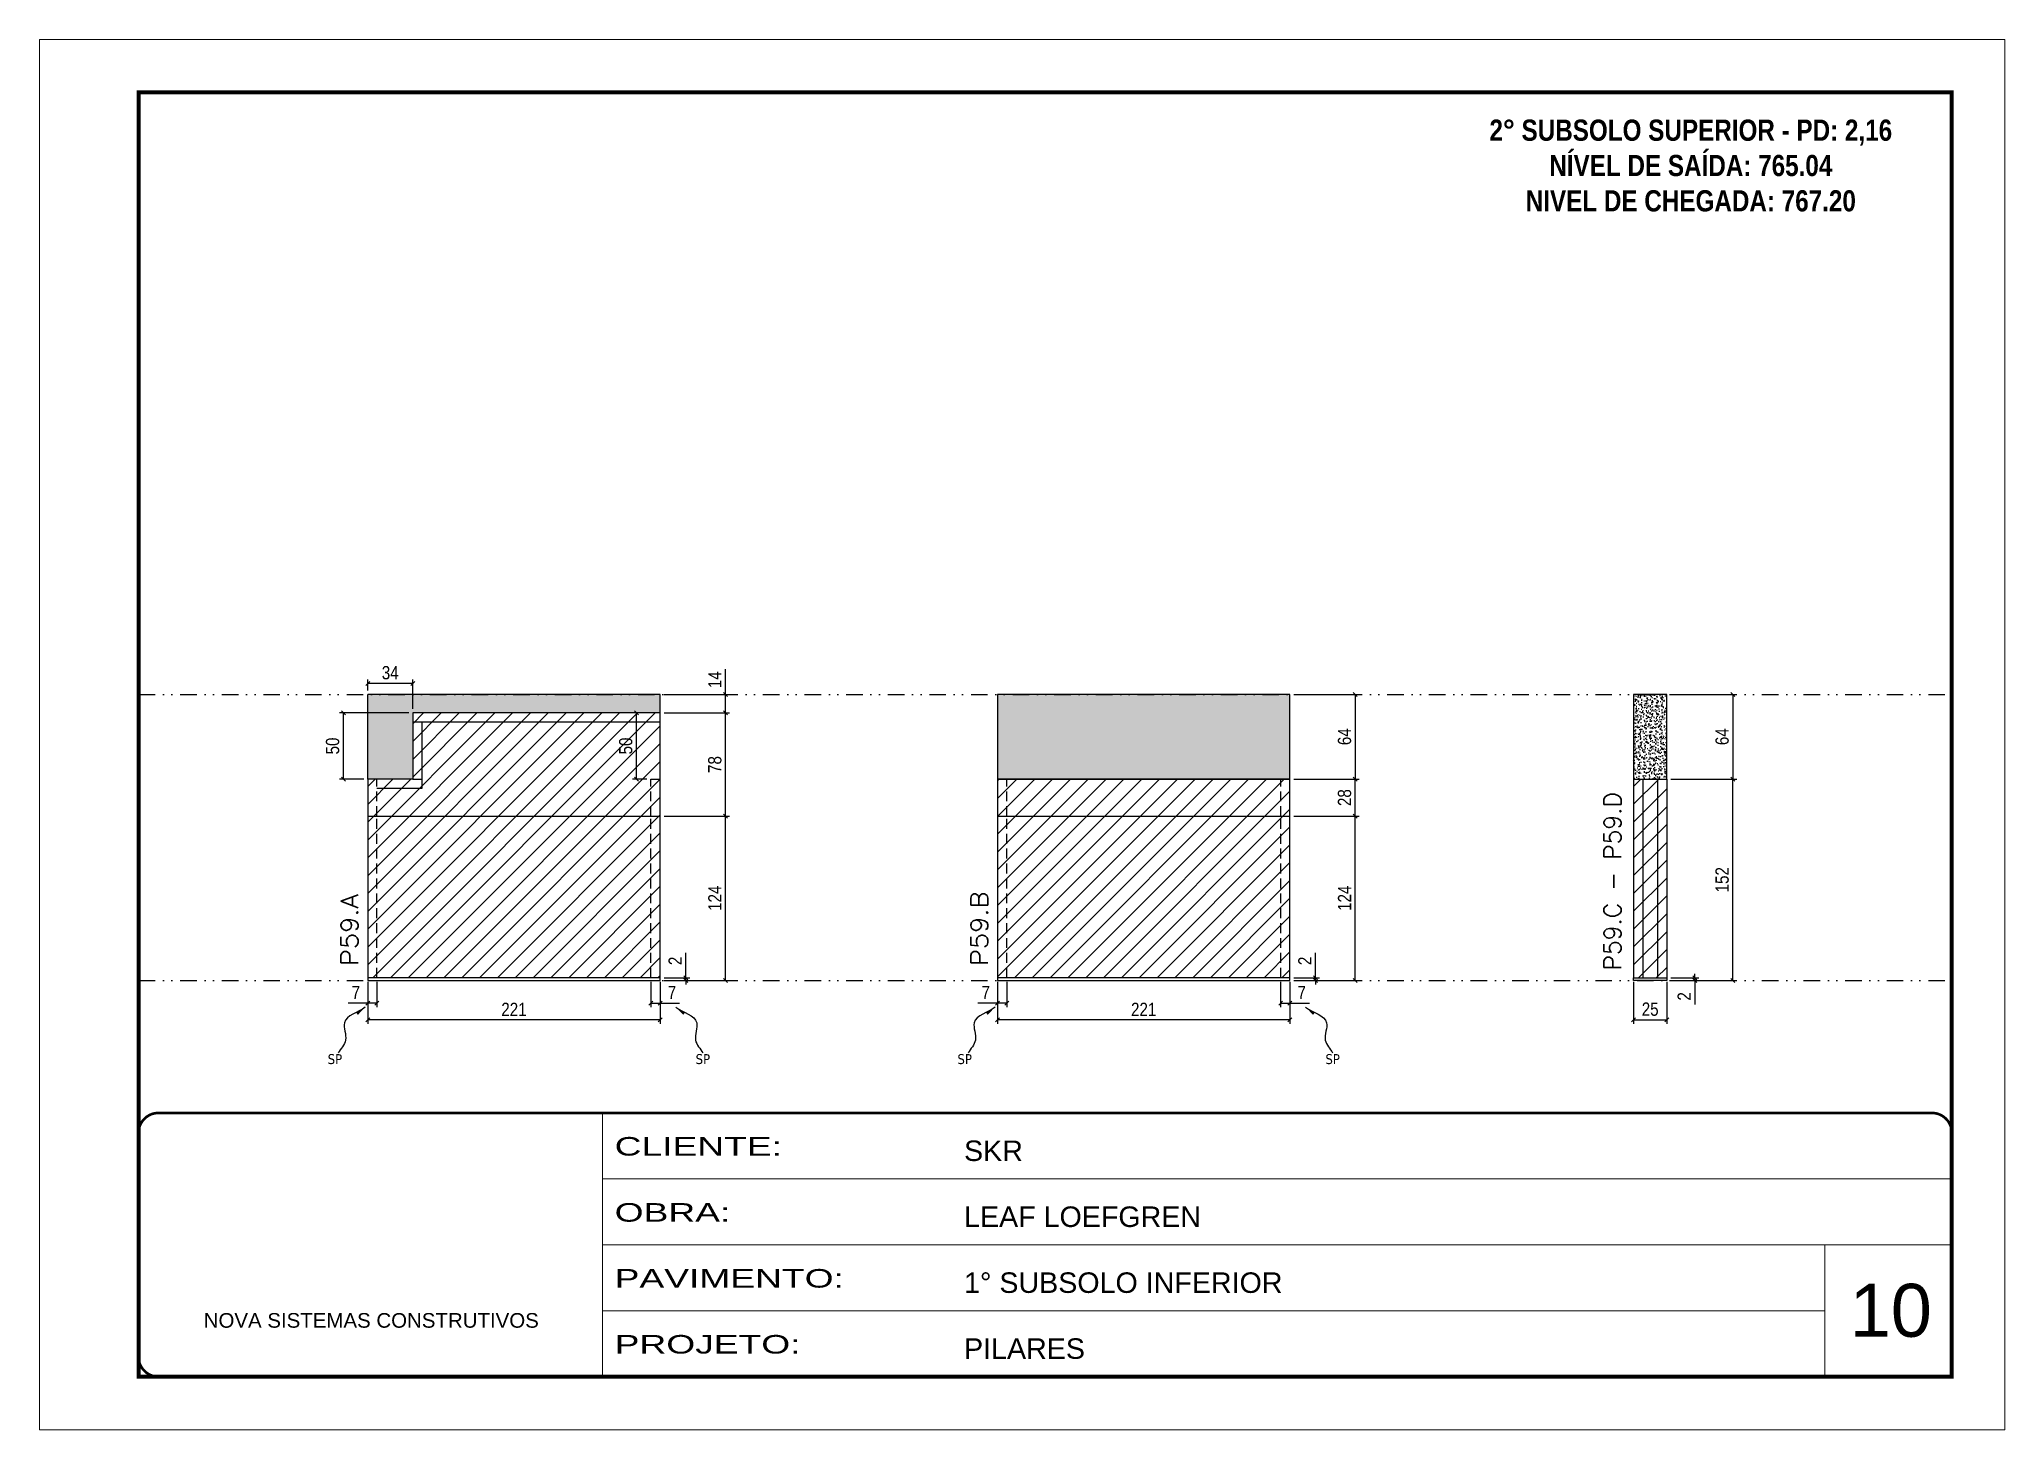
# Model space of a CAD drawing. Extents: x 14400 to 27878, y -21631 to 6985.
# Drawn here: x 16012 to 17497, y 3638 to 4688 of the extents above; entities that cross this region are included whole.
import ezdxf

# ---------------------------------------------------------------- set-up
doc = ezdxf.new("R2010")
doc.units = 0
for name, pattern in [('CONTINUO', [0]), ('DASHED', [0.75, 0.5, -0.25]), ('DIVIDE2', [0.625, 0.25, -0.125, 0, -0.125, 0, -0.125]), ('HIDDEN', [0.375, 0.25, -0.125])]:
    doc.linetypes.add(name, pattern=pattern)
for name, color, linetype, lineweight in [('CARIMBO', 255, 'Continuous', 9), ('Folhas', 255, 'Continuous', 9), ('Hachura', 251, 'Continuous', 9), ('SARRAFO DE PRESSAO', 251, 'DASHED', 9), ('Texto Seção', 7, 'Continuous', 15)]:
    doc.layers.add(name, color=color, linetype=linetype, lineweight=lineweight)
for name, color, linetype in [('COTA', 241, 'Continuous'), ('NOMENCLATURA', 7, 'Continuous'), ('Nível', 160, 'Continuous'), ('Painéis', 200, 'Continuous'), ('SARR_2.2x7', 40, 'Continuous'), ('Sarrafo de Pressão', 42, 'HIDDEN'), ('texto', 7, 'Continuous')]:
    doc.layers.add(name, color=color, linetype=linetype)
doc.styles.add('ARIAL', font='arial.ttf')
doc.styles.add('COTA TECNICA', font='techl___.ttf', dxfattribs={"height": 10})
doc.styles.add('COTA TECNICA-50', font='techl___.ttf', dxfattribs={"height": 10})
doc.styles.add('REGUA-120', font='ROMANS.shx', dxfattribs={"height": 15})
doc.styles.add('ROMANC', font='techb___.ttf', dxfattribs={"height": 2.5})
doc.styles.get("Standard").update_dxf_attribs({"font": 'arial.ttf'})
doc.styles.add('Tecnologia', font='')
doc.styles.get('Tecnologia').set_extended_font_data('Forgotten Futurist')
doc.dimstyles.new('COTA PAINEL-50', dxfattribs={"dimtxt": 10, "dimasz": 3, "dimexe": 3, "dimexo": 3, "dimgap": 3, "dimtad": 1, "dimdec": 1, "dimzin": 12, "dimdsep": 46, "dimtxsty": 'COTA TECNICA-50', "dimblk1": 'OBLIQUE', "dimblk2": 'OBLIQUE', "dimsah": 1, "dimcen": 0.9, "dimclrd": 4, "dimclre": 4, "dimclrt": 240, "dimadec": 1, "dimazin": 3, "dimtfac": 1, "dimtdec": 1, "dimtmove": 0, "dimatfit": 3, "dimfxl": 1, "dimtolj": 1, "dimtzin": 12, "dimarcsym": 0})
doc.dimstyles.new('PAINEL', dxfattribs={"dimtxt": 10, "dimasz": 3, "dimexe": 3, "dimexo": 3, "dimgap": 3, "dimtad": 1, "dimdec": 1, "dimzin": 12, "dimdsep": 46, "dimtxsty": 'COTA TECNICA', "dimblk1": 'OBLIQUE', "dimblk2": 'OBLIQUE', "dimsah": 1, "dimcen": 0.9, "dimclrd": 4, "dimclre": 4, "dimclrt": 240, "dimadec": 1, "dimazin": 3, "dimtfac": 1, "dimtdec": 1, "dimtmove": 0, "dimatfit": 3, "dimfxl": 1, "dimtolj": 1, "dimtzin": 12, "dimarcsym": 0})
doc.dimstyles.get("Standard").update_dxf_attribs({"dimtxt": 0.18, "dimasz": 0.18, "dimexe": 0.18, "dimexo": 0.0625, "dimgap": 0.09, "dimtad": 0, "dimtih": 1, "dimtoh": 1, "dimdec": 4, "dimzin": 0, "dimdsep": 46, "dimtxsty": 'Standard', "dimcen": 0.09, "dimadec": 0, "dimazin": 0, "dimtfac": 1, "dimtdec": 4, "dimtofl": 0, "dimtmove": 0, "dimatfit": 3, "dimfxl": 1, "dimtolj": 1, "dimtzin": 0, "dimarcsym": 0})

msp = doc.modelspace()

# ---------------------------------------------------------------- texts
at = {"layer": 'CARIMBO', "style": 'ARIAL'}
msp.add_text('10', height=40, dxfattribs=at).set_placement((17379.83, 3707.72))
at = {"layer": 'NOMENCLATURA', "color": 2, "insert": (17259.81, 4653.64), "char_height": 16, "attachment_point": 2, "style": 'ROMANC'}
msp.add_mtext_dynamic_manual_height_columns('\\P2° SUBSOLO SUPERIOR - PD: 2,16\\PNÍVEL DE SAÍDA: 765.04\\PNIVEL DE CHEGADA: 767.20', width=432.3511, gutter_width=1, heights=[0], dxfattribs=at)
at = {"layer": 'texto', "color": 0, "char_height": 7.5, "attachment_point": 5}
for insert in [(16235.32, 3917.37), (16513.34, 3917.37), (16711.17, 3917.37), (16989.2, 3917.37)]:
    msp.add_mtext('{\\fTahoma|b0|i0|c0|p34;\\C4;SP}', dxfattribs=dict(at, insert=insert))
at = {"layer": 'Texto Seção', "style": 'REGUA-120', "width": 1.1}
for s, p in [('P59.A', (16252.84, 3987.62)), ('P59.B', (16728.7, 3987.62))]:
    msp.add_text(s, height=13, rotation=90, dxfattribs=at).set_placement(p)
at = {"layer": 'Texto Seção', "insert": (17207.14, 3984.27), "char_height": 13, "width": 370.6998, "attachment_point": 7, "rotation": 90, "style": 'REGUA-120'}
msp.add_mtext('P59.C - P59.D', dxfattribs=at)

# ---------------------------------------------------------------- blocks, each defined once
blk = doc.blocks.new('9999999999')
at = {"color": 30, "linetype": 'CONTINUO'}
for p, q in [((98564.6, 34230.2), (98564.6, 34429.4)), ((98564.6, 34379.6), (99584, 34379.6)), ((98564.6, 34329.8), (99488, 34329.8)), ((99584, 34329.8), (99488, 34329.8)), ((99488, 34329.8), (99488, 34230.2)), ((98564.6, 34280), (99488, 34280))]:
    blk.add_line(p, q, dxfattribs=at)
at = {"color": 30, "linetype": 'CONTINUO', "const_width": 2}
blk.add_lwpolyline([(99584, 34230.2), (99584, 34414.4, 0.414214), (99569, 34429.4), (98229, 34429.4, 0.414214), (98214, 34414.4), (98214, 34245.2, 0.414214), (98229, 34230.2), (99584, 34230.2)], format="xyb", dxfattribs=at)
at = {"layer": 'Folhas'}
blk.add_lwpolyline([(98139, 34190.2), (99624, 34190.2), (99624, 35240.2), (98139, 35240.2)], close=True, dxfattribs=at)
at = {"layer": 'Folhas', "color": 30, "const_width": 3}
blk.add_lwpolyline([(98214, 34230.2), (99584, 34230.2), (99584, 35200.2), (98214, 35200.2)], close=True, dxfattribs=at)
at = {"color": 7, "linetype": 'Continuous', "ltscale": 5, "style": 'ARIAL'}
for s, height, p in [('SKR', 15.48, (98837.7, 34393.1)), ('LEAF LOEFGREN', 15.483, (98837.7, 34343.3)), ('1° SUBSOLO INFERIOR', 15.483, (98837.7, 34293.5)), ('NOVA SISTEMAS CONSTRUTIVOS', 11.059, (98263.2, 34267.2)), ('PILARES', 15.48, (98837.7, 34243.7))]:
    blk.add_text(s, height=height, dxfattribs=at).set_placement(p)
at = {"layer": 'Folhas', "color": 7, "style": 'Tecnologia', "width": 1.5}
for s, p in [('CLIENTE:', (98573.7, 34397.2)), ('OBRA:', (98573.7, 34347.3)), ('PAVIMENTO:', (98573.7, 34297.5)), ('PROJETO:', (98573.7, 34247.7))]:
    blk.add_text(s, height=14, dxfattribs=at).set_placement(p)
blk = doc.blocks.new('_Oblique')
at = {"color": 0, "linetype": 'ByBlock', "lineweight": -2}
blk.add_line((-0.5, -0.5), (0.5, 0.5), dxfattribs=at)
blk = doc.blocks.new('*D3287')
at = {"layer": 'COTA', "color": 4, "lineweight": -2, "transparency": 16777216}
for p, q in [((16260.1, 3975.9), (16260.1, 3944)), ((16481.1, 3975.9), (16481.1, 3944)), ((16481.1, 3947), (16260.1, 3947))]:
    blk.add_line(p, q, dxfattribs=at)
at = {"layer": 'Defpoints', "color": 0, "transparency": 16777216}
for p in [(16260.1, 3978.9), (16481.1, 3978.9), (16260.1, 3947)]:
    blk.add_point(p, dxfattribs=at)
at = {"layer": 'COTA', "color": 4, "lineweight": -2, "transparency": 16777216, "xscale": 3, "yscale": 3, "zscale": 3, "rotation": 180}
blk.add_blockref('_Oblique', (16260.1, 3947), dxfattribs=at)
at = {"layer": 'COTA', "color": 4, "lineweight": -2, "transparency": 16777216, "xscale": 3, "yscale": 3, "zscale": 3}
blk.add_blockref('_Oblique', (16481.1, 3947), dxfattribs=at)
at = {"layer": 'COTA', "color": 240, "transparency": 16777216, "insert": (16370.6, 3955), "char_height": 10, "attachment_point": 5, "style": 'COTA TECNICA'}
blk.add_mtext('\\A1;221', dxfattribs=at)
blk = doc.blocks.new('*D3288')
at = {"layer": 'COTA', "color": 4, "lineweight": -2, "transparency": 16777216}
for p, q in [((16474.1, 3975.9), (16474.1, 3956.6)), ((16481.1, 3973.9), (16481.1, 3956.6)), ((16474.1, 3959.6), (16481.1, 3959.6)), ((16481.1, 3959.6), (16495.8, 3959.6))]:
    blk.add_line(p, q, dxfattribs=at)
at = {"layer": 'Defpoints', "color": 0, "transparency": 16777216}
for p in [(16474.1, 3978.9), (16481.1, 3976.9), (16481.1, 3959.6)]:
    blk.add_point(p, dxfattribs=at)
at = {"layer": 'COTA', "color": 4, "lineweight": -2, "transparency": 16777216, "xscale": 3, "yscale": 3, "zscale": 3, "rotation": 180}
blk.add_blockref('_Oblique', (16474.1, 3959.6), dxfattribs=at)
at = {"layer": 'COTA', "color": 4, "lineweight": -2, "transparency": 16777216, "xscale": 3, "yscale": 3, "zscale": 3}
blk.add_blockref('_Oblique', (16481.1, 3959.6), dxfattribs=at)
at = {"layer": 'COTA', "color": 240, "transparency": 16777216, "insert": (16490, 3967.7), "char_height": 10, "attachment_point": 5, "style": 'COTA TECNICA-50'}
blk.add_mtext('\\A1;7', dxfattribs=at)
blk = doc.blocks.new('*D3289')
at = {"layer": 'COTA', "color": 4, "lineweight": -2, "transparency": 16777216}
for p, q in [((16260.1, 3973.9), (16260.1, 3956.6)), ((16267.1, 3975.9), (16267.1, 3956.6)), ((16260.1, 3959.6), (16245.4, 3959.6)), ((16267.1, 3959.6), (16260.1, 3959.6))]:
    blk.add_line(p, q, dxfattribs=at)
at = {"layer": 'Defpoints', "color": 0, "transparency": 16777216}
for p in [(16260.1, 3976.9), (16267.1, 3978.9), (16260.1, 3959.6)]:
    blk.add_point(p, dxfattribs=at)
at = {"layer": 'COTA', "color": 4, "lineweight": -2, "transparency": 16777216, "xscale": 3, "yscale": 3, "zscale": 3, "rotation": 180}
blk.add_blockref('_Oblique', (16260.1, 3959.6), dxfattribs=at)
at = {"layer": 'COTA', "color": 4, "lineweight": -2, "transparency": 16777216, "xscale": 3, "yscale": 3, "zscale": 3}
blk.add_blockref('_Oblique', (16267.1, 3959.6), dxfattribs=at)
at = {"layer": 'COTA', "color": 240, "transparency": 16777216, "insert": (16251.2, 3967.7), "char_height": 10, "attachment_point": 5, "style": 'COTA TECNICA-50'}
blk.add_mtext('\\A1;7', dxfattribs=at)
blk = doc.blocks.new('*D3290')
at = {"layer": 'COTA', "color": 4, "lineweight": -2, "transparency": 16777216}
for p, q in [((16500.4, 3978.9), (16500.4, 3997.7)), ((16484.1, 3978.9), (16503.4, 3978.9)), ((16484.1, 3976.9), (16503.4, 3976.9)), ((16500.4, 3976.9), (16500.4, 3978.9)), ((16500.4, 3976.9), (16500.4, 3973.9))]:
    blk.add_line(p, q, dxfattribs=at)
at = {"layer": 'Defpoints', "color": 0, "transparency": 16777216}
for p in [(16481.1, 3978.9), (16481.1, 3976.9), (16500.4, 3976.9)]:
    blk.add_point(p, dxfattribs=at)
at = {"layer": 'COTA', "color": 4, "lineweight": -2, "transparency": 16777216, "xscale": 3, "yscale": 3, "zscale": 3}
for p, rotation in [((16500.4, 3978.9), 270), ((16500.4, 3976.9), 90)]:
    blk.add_blockref('_Oblique', p, dxfattribs=dict(at, rotation=rotation))
at = {"layer": 'COTA', "color": 240, "transparency": 16777216, "insert": (16492.4, 3991.6), "char_height": 10, "attachment_point": 5, "rotation": 90, "style": 'COTA TECNICA-50'}
blk.add_mtext('\\A1;2', dxfattribs=at)
blk = doc.blocks.new('*D3291')
at = {"layer": 'COTA', "color": 4, "lineweight": -2, "transparency": 16777216}
for p, q in [((16484.1, 4178.9), (16533.5, 4178.9)), ((16530.5, 4100.9), (16530.5, 4178.9)), ((16484.1, 4100.9), (16533.5, 4100.9))]:
    blk.add_line(p, q, dxfattribs=at)
at = {"layer": 'Defpoints', "color": 0, "transparency": 16777216}
for p in [(16481.1, 4178.9), (16530.5, 4178.9), (16481.1, 4100.9)]:
    blk.add_point(p, dxfattribs=at)
at = {"layer": 'COTA', "color": 4, "lineweight": -2, "transparency": 16777216, "xscale": 3, "yscale": 3, "zscale": 3}
for p, rotation in [((16530.5, 4178.9), 90), ((16530.5, 4100.9), 270)]:
    blk.add_blockref('_Oblique', p, dxfattribs=dict(at, rotation=rotation))
at = {"layer": 'COTA', "color": 240, "transparency": 16777216, "insert": (16522.4, 4139.9), "char_height": 10, "attachment_point": 5, "rotation": 90, "style": 'COTA TECNICA-50'}
blk.add_mtext('\\A1;78', dxfattribs=at)
blk = doc.blocks.new('*D3300')
at = {"layer": 'COTA', "color": 4, "linetype": 'ByBlock', "lineweight": -2, "transparency": 16777216}
for p, q in [((16484.1, 4100.9), (16533.5, 4100.9)), ((16530.5, 3976.9), (16530.5, 4100.9)), ((16484.1, 3976.9), (16533.5, 3976.9))]:
    blk.add_line(p, q, dxfattribs=at)
at = {"layer": 'Defpoints', "color": 0, "linetype": 'ByBlock', "transparency": 16777216}
for p in [(16481.1, 4100.9), (16530.5, 4100.9), (16481.1, 3976.9)]:
    blk.add_point(p, dxfattribs=at)
at = {"layer": 'COTA', "color": 4, "linetype": 'ByBlock', "lineweight": -2, "transparency": 16777216, "xscale": 3, "yscale": 3, "zscale": 3}
for p, rotation in [((16530.5, 4100.9), 90), ((16530.5, 3976.9), 270)]:
    blk.add_blockref('_Oblique', p, dxfattribs=dict(at, rotation=rotation))
at = {"layer": 'COTA', "color": 240, "linetype": 'ByBlock', "transparency": 16777216, "insert": (16522.4, 4038.9), "char_height": 10, "attachment_point": 5, "rotation": 90, "style": 'COTA TECNICA'}
blk.add_mtext('\\A1;124', dxfattribs=at)
blk = doc.blocks.new('*D3301')
at = {"layer": 'COTA', "color": 4, "linetype": 'ByBlock', "lineweight": -2, "transparency": 16777216}
for p, q in [((16484.1, 4100.9), (16533.5, 4100.9)), ((16530.5, 3976.9), (16530.5, 4100.9)), ((16484.1, 3976.9), (16533.5, 3976.9))]:
    blk.add_line(p, q, dxfattribs=at)
at = {"layer": 'Defpoints', "color": 0, "linetype": 'ByBlock', "transparency": 16777216}
for p in [(16481.1, 4100.9), (16530.5, 4100.9), (16481.1, 3976.9)]:
    blk.add_point(p, dxfattribs=at)
at = {"layer": 'COTA', "color": 4, "linetype": 'ByBlock', "lineweight": -2, "transparency": 16777216, "xscale": 3, "yscale": 3, "zscale": 3}
for p, rotation in [((16530.5, 4100.9), 90), ((16530.5, 3976.9), 270)]:
    blk.add_blockref('_Oblique', p, dxfattribs=dict(at, rotation=rotation))
at = {"layer": 'COTA', "color": 240, "linetype": 'ByBlock', "transparency": 16777216, "insert": (16522.4, 4038.9), "char_height": 10, "attachment_point": 5, "rotation": 90, "style": 'COTA TECNICA'}
blk.add_mtext('\\A1;124', dxfattribs=at)
blk = doc.blocks.new('*D3292')
at = {"layer": 'COTA', "color": 4, "lineweight": -2, "transparency": 16777216}
for p, q in [((17216.6, 3975.9), (17216.6, 3944)), ((17241.6, 3975.9), (17241.6, 3944)), ((17216.6, 3947), (17241.6, 3947))]:
    blk.add_line(p, q, dxfattribs=at)
at = {"layer": 'Defpoints', "color": 0, "transparency": 16777216}
for p in [(17216.6, 3978.9), (17241.6, 3978.9), (17241.6, 3947)]:
    blk.add_point(p, dxfattribs=at)
at = {"layer": 'COTA', "color": 4, "lineweight": -2, "transparency": 16777216, "xscale": 3, "yscale": 3, "zscale": 3, "rotation": 180}
blk.add_blockref('_Oblique', (17216.6, 3947), dxfattribs=at)
at = {"layer": 'COTA', "color": 4, "lineweight": -2, "transparency": 16777216, "xscale": 3, "yscale": 3, "zscale": 3}
blk.add_blockref('_Oblique', (17241.6, 3947), dxfattribs=at)
at = {"layer": 'COTA', "color": 240, "transparency": 16777216, "insert": (17229.1, 3955.1), "char_height": 10, "attachment_point": 5, "style": 'COTA TECNICA'}
blk.add_mtext('\\A1;25', dxfattribs=at)
blk = doc.blocks.new('*D3293')
at = {"layer": 'COTA', "color": 4, "lineweight": -2, "transparency": 16777216}
for p, q in [((17262.8, 3978.9), (17262.8, 3981.9)), ((17244.6, 3978.9), (17265.8, 3978.9)), ((17244.6, 3976.9), (17265.8, 3976.9)), ((17262.8, 3978.9), (17262.8, 3976.9)), ((17262.8, 3976.9), (17262.8, 3958.7))]:
    blk.add_line(p, q, dxfattribs=at)
at = {"layer": 'Defpoints', "color": 0, "transparency": 16777216}
for p in [(17241.6, 3978.9), (17241.6, 3976.9), (17262.8, 3978.9)]:
    blk.add_point(p, dxfattribs=at)
at = {"layer": 'COTA', "color": 4, "lineweight": -2, "transparency": 16777216, "xscale": 3, "yscale": 3, "zscale": 3}
for p, rotation in [((17262.8, 3978.9), 270), ((17262.8, 3976.9), 90)]:
    blk.add_blockref('_Oblique', p, dxfattribs=dict(at, rotation=rotation))
at = {"layer": 'COTA', "color": 240, "transparency": 16777216, "insert": (17254.8, 3964.8), "char_height": 10, "attachment_point": 5, "rotation": 90, "style": 'COTA TECNICA-50'}
blk.add_mtext('\\A1;2', dxfattribs=at)
blk = doc.blocks.new('*D3294')
at = {"layer": 'COTA', "color": 4, "lineweight": -2, "transparency": 16777216}
for p, q in [((17244.6, 4128.9), (17294.6, 4128.9)), ((17291.6, 3976.9), (17291.6, 4128.9)), ((17244.6, 3976.9), (17294.6, 3976.9))]:
    blk.add_line(p, q, dxfattribs=at)
at = {"layer": 'Defpoints', "color": 0, "transparency": 16777216}
for p in [(17241.6, 4128.9), (17291.6, 4128.9), (17241.6, 3976.9)]:
    blk.add_point(p, dxfattribs=at)
at = {"layer": 'COTA', "color": 4, "lineweight": -2, "transparency": 16777216, "xscale": 3, "yscale": 3, "zscale": 3}
for p, rotation in [((17291.6, 4128.9), 90), ((17291.6, 3976.9), 270)]:
    blk.add_blockref('_Oblique', p, dxfattribs=dict(at, rotation=rotation))
at = {"layer": 'COTA', "color": 240, "transparency": 16777216, "insert": (17283.5, 4052.9), "char_height": 10, "attachment_point": 5, "rotation": 90, "style": 'COTA TECNICA-50'}
blk.add_mtext('\\A1;152', dxfattribs=at)
blk = doc.blocks.new('*D3295')
at = {"layer": 'COTA', "color": 4, "lineweight": -2, "transparency": 16777216}
for p, q in [((16735.9, 3975.9), (16735.9, 3944)), ((16956.9, 3975.9), (16956.9, 3944)), ((16956.9, 3947), (16735.9, 3947))]:
    blk.add_line(p, q, dxfattribs=at)
at = {"layer": 'Defpoints', "color": 0, "transparency": 16777216}
for p in [(16735.9, 3978.9), (16956.9, 3978.9), (16735.9, 3947)]:
    blk.add_point(p, dxfattribs=at)
at = {"layer": 'COTA', "color": 4, "lineweight": -2, "transparency": 16777216, "xscale": 3, "yscale": 3, "zscale": 3, "rotation": 180}
blk.add_blockref('_Oblique', (16735.9, 3947), dxfattribs=at)
at = {"layer": 'COTA', "color": 4, "lineweight": -2, "transparency": 16777216, "xscale": 3, "yscale": 3, "zscale": 3}
blk.add_blockref('_Oblique', (16956.9, 3947), dxfattribs=at)
at = {"layer": 'COTA', "color": 240, "transparency": 16777216, "insert": (16846.4, 3955), "char_height": 10, "attachment_point": 5, "style": 'COTA TECNICA'}
blk.add_mtext('\\A1;221', dxfattribs=at)
blk = doc.blocks.new('*D3296')
at = {"layer": 'COTA', "color": 4, "lineweight": -2, "transparency": 16777216}
for p, q in [((16949.9, 3975.9), (16949.9, 3956.6)), ((16956.9, 3973.9), (16956.9, 3956.6)), ((16949.9, 3959.6), (16956.9, 3959.6)), ((16956.9, 3959.6), (16971.7, 3959.6))]:
    blk.add_line(p, q, dxfattribs=at)
at = {"layer": 'Defpoints', "color": 0, "transparency": 16777216}
for p in [(16949.9, 3978.9), (16956.9, 3976.9), (16956.9, 3959.6)]:
    blk.add_point(p, dxfattribs=at)
at = {"layer": 'COTA', "color": 4, "lineweight": -2, "transparency": 16777216, "xscale": 3, "yscale": 3, "zscale": 3, "rotation": 180}
blk.add_blockref('_Oblique', (16949.9, 3959.6), dxfattribs=at)
at = {"layer": 'COTA', "color": 4, "lineweight": -2, "transparency": 16777216, "xscale": 3, "yscale": 3, "zscale": 3}
blk.add_blockref('_Oblique', (16956.9, 3959.6), dxfattribs=at)
at = {"layer": 'COTA', "color": 240, "transparency": 16777216, "insert": (16965.8, 3967.7), "char_height": 10, "attachment_point": 5, "style": 'COTA TECNICA-50'}
blk.add_mtext('\\A1;7', dxfattribs=at)
blk = doc.blocks.new('*D3297')
at = {"layer": 'COTA', "color": 4, "lineweight": -2, "transparency": 16777216}
for p, q in [((16735.9, 3973.9), (16735.9, 3956.6)), ((16742.9, 3975.9), (16742.9, 3956.6)), ((16735.9, 3959.6), (16721.2, 3959.6)), ((16742.9, 3959.6), (16735.9, 3959.6))]:
    blk.add_line(p, q, dxfattribs=at)
at = {"layer": 'Defpoints', "color": 0, "transparency": 16777216}
for p in [(16735.9, 3976.9), (16742.9, 3978.9), (16735.9, 3959.6)]:
    blk.add_point(p, dxfattribs=at)
at = {"layer": 'COTA', "color": 4, "lineweight": -2, "transparency": 16777216, "xscale": 3, "yscale": 3, "zscale": 3, "rotation": 180}
blk.add_blockref('_Oblique', (16735.9, 3959.6), dxfattribs=at)
at = {"layer": 'COTA', "color": 4, "lineweight": -2, "transparency": 16777216, "xscale": 3, "yscale": 3, "zscale": 3}
blk.add_blockref('_Oblique', (16742.9, 3959.6), dxfattribs=at)
at = {"layer": 'COTA', "color": 240, "transparency": 16777216, "insert": (16727.1, 3967.7), "char_height": 10, "attachment_point": 5, "style": 'COTA TECNICA-50'}
blk.add_mtext('\\A1;7', dxfattribs=at)
blk = doc.blocks.new('*D3298')
at = {"layer": 'COTA', "color": 4, "lineweight": -2, "transparency": 16777216}
for p, q in [((16976.2, 3978.9), (16976.2, 3997.7)), ((16959.9, 3978.9), (16979.2, 3978.9)), ((16959.9, 3976.9), (16979.2, 3976.9)), ((16976.2, 3976.9), (16976.2, 3978.9)), ((16976.2, 3976.9), (16976.2, 3973.9))]:
    blk.add_line(p, q, dxfattribs=at)
at = {"layer": 'Defpoints', "color": 0, "transparency": 16777216}
for p in [(16956.9, 3978.9), (16956.9, 3976.9), (16976.2, 3976.9)]:
    blk.add_point(p, dxfattribs=at)
at = {"layer": 'COTA', "color": 4, "lineweight": -2, "transparency": 16777216, "xscale": 3, "yscale": 3, "zscale": 3}
for p, rotation in [((16976.2, 3978.9), 270), ((16976.2, 3976.9), 90)]:
    blk.add_blockref('_Oblique', p, dxfattribs=dict(at, rotation=rotation))
at = {"layer": 'COTA', "color": 240, "transparency": 16777216, "insert": (16968.2, 3991.6), "char_height": 10, "attachment_point": 5, "rotation": 90, "style": 'COTA TECNICA-50'}
blk.add_mtext('\\A1;2', dxfattribs=at)
blk = doc.blocks.new('*D3299')
at = {"layer": 'COTA', "color": 4, "lineweight": -2, "transparency": 16777216}
for p, q in [((16959.9, 4128.9), (17009.3, 4128.9)), ((17006.3, 4100.9), (17006.3, 4128.9)), ((16959.9, 4100.9), (17009.3, 4100.9))]:
    blk.add_line(p, q, dxfattribs=at)
at = {"layer": 'Defpoints', "color": 0, "transparency": 16777216}
for p in [(16956.9, 4128.9), (17006.3, 4128.9), (16956.9, 4100.9)]:
    blk.add_point(p, dxfattribs=at)
at = {"layer": 'COTA', "color": 4, "lineweight": -2, "transparency": 16777216, "xscale": 3, "yscale": 3, "zscale": 3}
for p, rotation in [((17006.3, 4128.9), 90), ((17006.3, 4100.9), 270)]:
    blk.add_blockref('_Oblique', p, dxfattribs=dict(at, rotation=rotation))
at = {"layer": 'COTA', "color": 240, "transparency": 16777216, "insert": (16998.2, 4114.9), "char_height": 10, "attachment_point": 5, "rotation": 90, "style": 'COTA TECNICA-50'}
blk.add_mtext('\\A1;28', dxfattribs=at)
blk = doc.blocks.new('*D3302')
at = {"layer": 'COTA', "color": 4, "linetype": 'ByBlock', "lineweight": -2, "transparency": 16777216}
for p, q in [((16959.9, 4100.9), (17009.3, 4100.9)), ((17006.3, 3976.9), (17006.3, 4100.9)), ((16959.9, 3976.9), (17009.3, 3976.9))]:
    blk.add_line(p, q, dxfattribs=at)
at = {"layer": 'Defpoints', "color": 0, "linetype": 'ByBlock', "transparency": 16777216}
for p in [(16956.9, 4100.9), (17006.3, 4100.9), (16956.9, 3976.9)]:
    blk.add_point(p, dxfattribs=at)
at = {"layer": 'COTA', "color": 4, "linetype": 'ByBlock', "lineweight": -2, "transparency": 16777216, "xscale": 3, "yscale": 3, "zscale": 3}
for p, rotation in [((17006.3, 4100.9), 90), ((17006.3, 3976.9), 270)]:
    blk.add_blockref('_Oblique', p, dxfattribs=dict(at, rotation=rotation))
at = {"layer": 'COTA', "color": 240, "linetype": 'ByBlock', "transparency": 16777216, "insert": (16998.2, 4038.9), "char_height": 10, "attachment_point": 5, "rotation": 90, "style": 'COTA TECNICA'}
blk.add_mtext('\\A1;124', dxfattribs=at)
blk = doc.blocks.new('*D3303')
at = {"layer": 'COTA', "color": 4, "linetype": 'ByBlock', "lineweight": -2, "transparency": 16777216}
for p, q in [((16959.9, 4100.9), (17009.3, 4100.9)), ((17006.3, 3976.9), (17006.3, 4100.9)), ((16959.9, 3976.9), (17009.3, 3976.9))]:
    blk.add_line(p, q, dxfattribs=at)
at = {"layer": 'Defpoints', "color": 0, "linetype": 'ByBlock', "transparency": 16777216}
for p in [(16956.9, 4100.9), (17006.3, 4100.9), (16956.9, 3976.9)]:
    blk.add_point(p, dxfattribs=at)
at = {"layer": 'COTA', "color": 4, "linetype": 'ByBlock', "lineweight": -2, "transparency": 16777216, "xscale": 3, "yscale": 3, "zscale": 3}
for p, rotation in [((17006.3, 4100.9), 90), ((17006.3, 3976.9), 270)]:
    blk.add_blockref('_Oblique', p, dxfattribs=dict(at, rotation=rotation))
at = {"layer": 'COTA', "color": 240, "linetype": 'ByBlock', "transparency": 16777216, "insert": (16998.2, 4038.9), "char_height": 10, "attachment_point": 5, "rotation": 90, "style": 'COTA TECNICA'}
blk.add_mtext('\\A1;124', dxfattribs=at)
blk = doc.blocks.new('*D3304')
at = {"layer": 'COTA', "color": 4, "lineweight": -2, "transparency": 16777216}
for p, q in [((16959.9, 4192.9), (17009.3, 4192.9)), ((17006.3, 4192.9), (17006.3, 4128.9)), ((16959.9, 4128.9), (17009.3, 4128.9))]:
    blk.add_line(p, q, dxfattribs=at)
at = {"layer": 'Defpoints', "color": 0, "transparency": 16777216}
for p in [(16956.9, 4192.9), (16956.9, 4128.9), (17006.3, 4128.9)]:
    blk.add_point(p, dxfattribs=at)
at = {"layer": 'COTA', "color": 4, "lineweight": -2, "transparency": 16777216, "xscale": 3, "yscale": 3, "zscale": 3}
for p, rotation in [((17006.3, 4192.9), 90), ((17006.3, 4128.9), 270)]:
    blk.add_blockref('_Oblique', p, dxfattribs=dict(at, rotation=rotation))
at = {"layer": 'COTA', "color": 240, "transparency": 16777216, "insert": (16998.2, 4160.9), "char_height": 10, "attachment_point": 5, "rotation": 90, "style": 'COTA TECNICA'}
blk.add_mtext('\\A1;64', dxfattribs=at)
blk = doc.blocks.new('*D3305')
at = {"layer": 'COTA', "color": 4, "lineweight": -2, "transparency": 16777216}
for p, q in [((17244.6, 4192.9), (17294.6, 4192.9)), ((17291.6, 4192.9), (17291.6, 4128.9)), ((17244.6, 4128.9), (17294.6, 4128.9))]:
    blk.add_line(p, q, dxfattribs=at)
at = {"layer": 'Defpoints', "color": 0, "transparency": 16777216}
for p in [(17241.6, 4192.9), (17241.6, 4128.9), (17291.6, 4128.9)]:
    blk.add_point(p, dxfattribs=at)
at = {"layer": 'COTA', "color": 4, "lineweight": -2, "transparency": 16777216, "xscale": 3, "yscale": 3, "zscale": 3}
for p, rotation in [((17291.6, 4192.9), 90), ((17291.6, 4128.9), 270)]:
    blk.add_blockref('_Oblique', p, dxfattribs=dict(at, rotation=rotation))
at = {"layer": 'COTA', "color": 240, "transparency": 16777216, "insert": (17283.5, 4160.9), "char_height": 10, "attachment_point": 5, "rotation": 90, "style": 'COTA TECNICA'}
blk.add_mtext('\\A1;64', dxfattribs=at)
blk = doc.blocks.new('*D3306')
at = {"layer": 'COTA', "color": 4, "lineweight": -2, "transparency": 16777216}
for p, q in [((16530.5, 4192.9), (16530.5, 4212)), ((16484.1, 4192.9), (16533.5, 4192.9)), ((16530.5, 4178.9), (16530.5, 4192.9)), ((16484.1, 4178.9), (16533.5, 4178.9))]:
    blk.add_line(p, q, dxfattribs=at)
at = {"layer": 'Defpoints', "color": 0, "transparency": 16777216}
for p in [(16481.1, 4192.9), (16530.5, 4192.9), (16481.1, 4178.9)]:
    blk.add_point(p, dxfattribs=at)
at = {"layer": 'COTA', "color": 4, "lineweight": -2, "transparency": 16777216, "xscale": 3, "yscale": 3, "zscale": 3}
for p, rotation in [((16530.5, 4192.9), 90), ((16530.5, 4178.9), 270)]:
    blk.add_blockref('_Oblique', p, dxfattribs=dict(at, rotation=rotation))
at = {"layer": 'COTA', "color": 240, "transparency": 16777216, "insert": (16522.4, 4203.9), "char_height": 10, "attachment_point": 5, "rotation": 90, "style": 'COTA TECNICA'}
blk.add_mtext('\\A1;14', dxfattribs=at)
blk = doc.blocks.new('*D3307')
at = {"layer": 'COTA', "color": 4, "lineweight": -2, "transparency": 16777216}
for p, q in [((16260.1, 4195.9), (16260.1, 4204)), ((16294.1, 4181.9), (16294.1, 4204)), ((16294.1, 4201), (16260.1, 4201))]:
    blk.add_line(p, q, dxfattribs=at)
at = {"layer": 'Defpoints', "color": 0, "transparency": 16777216}
for p in [(16260.1, 4201), (16260.1, 4192.9), (16294.1, 4178.9)]:
    blk.add_point(p, dxfattribs=at)
at = {"layer": 'COTA', "color": 4, "lineweight": -2, "transparency": 16777216, "xscale": 3, "yscale": 3, "zscale": 3, "rotation": 180}
blk.add_blockref('_Oblique', (16260.1, 4201), dxfattribs=at)
at = {"layer": 'COTA', "color": 4, "lineweight": -2, "transparency": 16777216, "xscale": 3, "yscale": 3, "zscale": 3}
blk.add_blockref('_Oblique', (16294.1, 4201), dxfattribs=at)
at = {"layer": 'COTA', "color": 240, "transparency": 16777216, "insert": (16277.1, 4209.2), "char_height": 10, "attachment_point": 5, "style": 'COTA TECNICA'}
blk.add_mtext('\\A1;34', dxfattribs=at)
blk = doc.blocks.new('*D3308')
at = {"layer": 'COTA', "color": 4, "lineweight": -2, "transparency": 16777216}
for p, q in [((16291.1, 4178.9), (16238.7, 4178.9)), ((16241.7, 4128.9), (16241.7, 4178.9)), ((16257.1, 4128.9), (16238.7, 4128.9))]:
    blk.add_line(p, q, dxfattribs=at)
at = {"layer": 'Defpoints', "color": 0, "transparency": 16777216}
for p in [(16241.7, 4178.9), (16294.1, 4178.9), (16260.1, 4128.9)]:
    blk.add_point(p, dxfattribs=at)
at = {"layer": 'COTA', "color": 4, "lineweight": -2, "transparency": 16777216, "xscale": 3, "yscale": 3, "zscale": 3}
for p, rotation in [((16241.7, 4178.9), 90), ((16241.7, 4128.9), 270)]:
    blk.add_blockref('_Oblique', p, dxfattribs=dict(at, rotation=rotation))
at = {"layer": 'COTA', "color": 240, "transparency": 16777216, "insert": (16233.6, 4153.9), "char_height": 10, "attachment_point": 5, "rotation": 90, "style": 'COTA TECNICA'}
blk.add_mtext('\\A1;50', dxfattribs=at)
blk = doc.blocks.new('*D3309')
at = {"layer": 'COTA', "color": 4, "lineweight": -2, "transparency": 16777216}
for p, q in [((16471.1, 4178.9), (16460.2, 4178.9)), ((16463.2, 4128.9), (16463.2, 4178.9)), ((16471.1, 4128.9), (16460.2, 4128.9))]:
    blk.add_line(p, q, dxfattribs=at)
at = {"layer": 'Defpoints', "color": 0, "transparency": 16777216}
for p in [(16463.2, 4178.9), (16474.1, 4178.9), (16474.1, 4128.9)]:
    blk.add_point(p, dxfattribs=at)
at = {"layer": 'COTA', "color": 4, "lineweight": -2, "transparency": 16777216, "xscale": 3, "yscale": 3, "zscale": 3}
for p, rotation in [((16463.2, 4178.9), 90), ((16463.2, 4128.9), 270)]:
    blk.add_blockref('_Oblique', p, dxfattribs=dict(at, rotation=rotation))
at = {"layer": 'COTA', "color": 240, "transparency": 16777216, "insert": (16455.1, 4153.9), "char_height": 10, "attachment_point": 5, "rotation": 90, "style": 'COTA TECNICA'}
blk.add_mtext('\\A1;50', dxfattribs=at)

# ---------------------------------------------------------------- dimensions: what is measured, and where the dimension line sits
at = {"layer": 'COTA'}
for base, p1, p2, dimstyle, picture, middle in [((16260.09, 4200.98), (16294.09, 4178.86), (16260.09, 4192.86), 'PAINEL', '*D3307', (16277.09, 4209.2)), ((16481.09, 3959.62), (16474.09, 3978.86), (16481.09, 3976.86), 'COTA PAINEL-50', '*D3288', (16489.96, 3967.69)), ((16956.95, 3959.62), (16949.95, 3978.86), (16956.95, 3976.86), 'COTA PAINEL-50', '*D3296', (16965.81, 3967.69))]:
    dim = msp.add_linear_dim(base=base, p1=p1, p2=p2, dimstyle=dimstyle, dxfattribs=at)
    dim.commit()
    dim.dimension.update_dxf_attribs({"geometry": picture, "text_midpoint": middle})
for base, p1, p2, angle, dimstyle, picture, middle in [((16530.46, 4192.86), (16481.09, 4178.86), (16481.09, 4192.86), 90, 'PAINEL', '*D3306', (16522.39, 4203.92)), ((17006.32, 4128.86), (16956.95, 4192.86), (16956.95, 4128.86), 90, 'PAINEL', '*D3304', (16998.21, 4160.86)), ((17291.58, 4128.86), (17241.59, 4192.86), (17241.59, 4128.86), 90, 'PAINEL', '*D3305', (17283.48, 4160.86)), ((16241.66, 4178.86), (16260.09, 4128.86), (16294.09, 4178.86), 90, 'PAINEL', '*D3308', (16233.55, 4153.86)), ((16463.17, 4178.86), (16474.09, 4128.86), (16474.09, 4178.86), 90, 'PAINEL', '*D3309', (16455.06, 4153.86)), ((16530.46, 4178.86), (16481.09, 4100.86), (16481.09, 4178.86), 90, 'COTA PAINEL-50', '*D3291', (16522.37, 4139.86)), ((17006.32, 4128.86), (16956.95, 4100.86), (16956.95, 4128.86), 90, 'COTA PAINEL-50', '*D3299', (16998.22, 4114.86)), ((17291.58, 4128.86), (17241.59, 3976.86), (17241.59, 4128.86), 90, 'COTA PAINEL-50', '*D3294', (17283.47, 4052.86)), ((16260.09, 3959.62), (16267.09, 3978.86), (16260.09, 3976.86), 180, 'COTA PAINEL-50', '*D3289', (16251.23, 3967.69)), ((16735.95, 3959.62), (16742.95, 3978.86), (16735.95, 3976.86), 180, 'COTA PAINEL-50', '*D3297', (16727.08, 3967.69))]:
    dim = msp.add_linear_dim(base=base, p1=p1, p2=p2, angle=angle, dimstyle=dimstyle, dxfattribs=at)
    dim.commit()
    dim.dimension.update_dxf_attribs({"geometry": picture, "text_midpoint": middle})
at = {"layer": 'COTA', "linetype": 'ByBlock'}
for p1, p2, picture, middle in [((16481.09, 3976.86), (16481.09, 4100.86), '*D3300', (16522.39, 4038.86)), ((16481.09, 3976.86), (16481.09, 4100.86), '*D3301', (16522.39, 4038.86)), ((16956.95, 3976.86), (16956.95, 4100.86), '*D3302', (16998.24, 4038.86)), ((16956.95, 3976.86), (16956.95, 4100.86), '*D3303', (16998.24, 4038.86))]:
    dim = msp.add_aligned_dim(p1=p1, p2=p2, distance=-49.37, dimstyle='PAINEL', dxfattribs=at)
    dim.commit()
    dim.dimension.update_dxf_attribs({"geometry": picture, "text_midpoint": middle})
at = {"layer": 'COTA'}
for base, p1, p2, picture, middle in [((16500.35, 3976.86), (16481.09, 3978.86), (16481.09, 3976.86), '*D3290', (16500.35, 3991.61)), ((16976.21, 3976.86), (16956.95, 3978.86), (16956.95, 3976.86), '*D3298', (16976.21, 3991.61)), ((17262.79, 3978.86), (17241.59, 3976.86), (17241.59, 3978.86), '*D3293', (17262.79, 3964.8))]:
    dim = msp.add_linear_dim(base=base, p1=p1, p2=p2, angle=90, dimstyle='COTA PAINEL-50', dxfattribs=at)
    dim.commit()
    dim.dimension.update_dxf_attribs({"geometry": picture, "text_midpoint": middle, "dimtype": 160})
for base, p1, p2, picture, middle in [((16260.09, 3946.97), (16481.09, 3978.86), (16260.09, 3978.86), '*D3287', (16370.59, 3955.02)), ((16735.95, 3946.97), (16956.95, 3978.86), (16735.95, 3978.86), '*D3295', (16846.45, 3955.02))]:
    dim = msp.add_linear_dim(base=base, p1=p1, p2=p2, angle=180, dimstyle='PAINEL', override={"dimarcsym": 2}, dxfattribs=at)
    dim.commit()
    dim.dimension.update_dxf_attribs({"geometry": picture, "text_midpoint": middle})
dim = msp.add_linear_dim(base=(17241.59, 3946.97), p1=(17216.59, 3978.86), p2=(17241.59, 3978.86), dimstyle='PAINEL', override={"dimarcsym": 2}, dxfattribs=at)
dim.commit()
dim.dimension.update_dxf_attribs({"geometry": '*D3292', "text_midpoint": (17229.09, 3955.08)})

# ---------------------------------------------------------------- hatches: boundary and pattern name
at = {"layer": 'COTA'}
h = msp.add_hatch(dxfattribs=at)
h.set_pattern_fill('AR-CONC', color=256, scale=0.03)
h.paths.add_polyline_path([(16260.09, 4128.86), (16294.09, 4128.86), (16294.09, 4178.86), (16481.09, 4178.86), (16481.09, 4192.86), (16260.09, 4192.86)])
h = msp.add_hatch(dxfattribs=at)
h.set_pattern_fill('AR-CONC', color=256, scale=0.03)
h.set_pattern_definition([(50, (1598.5, -144), (5.4655401, -0.4781726), [0.5715, -6.2865]), (355, (1598.5, -144), (-1.0573026, 5.7317054), [0.4572, -5.0292175]), (100.451445, (1598.9555, -144.04), (4.4082374, 5.2535326), [0.4857003, -5.3427073]), (46.1842, (1598.5, -142.476), (8.1323712, -1.2612698), [0.85725, -9.42975]), (96.63556, (1599.178, -142.581), (7.122124, 7.4227837), [0.7285507, -8.0140682]), (351.18415, (1598.5, -142.476), (7.122124, 7.4227837), [0.685799, -7.543792]), (21, (1599.262, -142.857), (4.5484317, -3.067956), [0.5715, -6.2865]), (326, (1599.262, -142.857), (1.8540609, 5.525639), [0.4572, -5.0292]), (71.451445, (1599.641, -143.1127), (6.4024926, 2.457683), [0.4857003, -5.3426981]), (37.5, (1598.5, -144), (0.0926581, 2.53665117), [0, -4.96824, 0, -5.1054, 0, -5.04825]), (7.5, (1598.5, -144), (2.00458988, 3.00541724), [0, -2.91084, 0, -4.85394, 0, -1.92405]), (327.5, (1596.8007, -144), (4.06771786, -0.17186232), [0, -1.905, 0, -5.9436, 0, -7.8867]), (317.5, (1596.0387, -144), (4.44387544, 0.7627947), [0, -2.4765, 0, -3.94716, 0, -5.6007])])
h.paths.add_polyline_path([(16735.95, 4192.86), (16735.95, 4128.86), (16956.95, 4128.86), (16956.95, 4192.86)])
h = msp.add_hatch(dxfattribs=at)
h.set_pattern_fill('AR-CONC', color=256, scale=0.03)
h.set_pattern_definition([(50, (1598.5, -144), (5.4655401, -0.4781726), [0.5715, -6.2865]), (355, (1598.5, -144), (-1.0573026, 5.7317054), [0.4572, -5.0292175]), (100.451445, (1598.9555, -144.04), (4.4082374, 5.2535326), [0.4857003, -5.3427073]), (46.1842, (1598.5, -142.476), (8.1323712, -1.2612698), [0.85725, -9.42975]), (96.63556, (1599.178, -142.581), (7.122124, 7.4227837), [0.7285507, -8.0140682]), (351.18415, (1598.5, -142.476), (7.122124, 7.4227837), [0.685799, -7.543792]), (21, (1599.262, -142.857), (4.5484317, -3.067956), [0.5715, -6.2865]), (326, (1599.262, -142.857), (1.8540609, 5.525639), [0.4572, -5.0292]), (71.451445, (1599.641, -143.1127), (6.4024926, 2.457683), [0.4857003, -5.3426981]), (37.5, (1598.5, -144), (0.0926581, 2.53665117), [0, -4.96824, 0, -5.1054, 0, -5.04825]), (7.5, (1598.5, -144), (2.00458988, 3.00541724), [0, -2.91084, 0, -4.85394, 0, -1.92405]), (327.5, (1596.8007, -144), (4.06771786, -0.17186232), [0, -1.905, 0, -5.9436, 0, -7.8867]), (317.5, (1596.0387, -144), (4.44387544, 0.7627947), [0, -2.4765, 0, -3.94716, 0, -5.6007])])
h.paths.add_polyline_path([(17241.59, 4192.86), (17216.59, 4192.86), (17216.59, 4128.86), (17241.59, 4128.86)])
at = {"layer": 'Hachura', "linetype": 'ByBlock'}
h = msp.add_hatch(dxfattribs=at)
h.set_pattern_fill('ANSI31', color=256, scale=3)
h.paths.add_polyline_path([(16294.09, 4178.86), (16294.09, 4128.86), (16260.09, 4128.86), (16260.09, 4100.86), (16481.09, 4100.86), (16481.09, 4178.86)])
h.paths.add_polyline_path([(16481.09, 3978.86), (16481.09, 4100.86), (16260.09, 4100.86), (16260.09, 3978.86)])
h = msp.add_hatch(dxfattribs=at)
h.set_pattern_fill('ANSI31', color=256, scale=3)
h.paths.add_polyline_path([(16735.95, 4100.86), (16735.95, 3978.86), (16956.95, 3978.86), (16956.95, 4100.86)])
h.paths.add_polyline_path([(16735.95, 4128.86), (16735.95, 4100.86), (16956.95, 4100.86), (16956.95, 4128.86)])
h = msp.add_hatch(dxfattribs=at)
h.set_pattern_fill('ANSI31', color=256, scale=3)
h.paths.add_polyline_path([(17216.59, 3978.86), (17241.59, 3978.86), (17241.59, 4128.86), (17216.59, 4128.86)])

# ---------------------------------------------------------------- linework, layer by layer
at = {"layer": 'COTA'}
for p, q in [((16481.09, 4192.86), (16260.09, 4192.86)), ((16260.09, 4128.86), (16260.09, 4192.86)), ((16481.09, 4178.86), (16481.09, 4192.86)), ((16294.09, 4128.86), (16301.09, 4128.86)), ((16301.09, 4128.86), (16301.09, 4121.86)), ((16474.09, 4128.86), (16481.09, 4128.86))]:
    msp.add_line(p, q, dxfattribs=at)
for points in [[(16735.95, 4128.86), (16956.95, 4128.86), (16956.95, 4192.86), (16735.95, 4192.86)], [(17216.59, 4128.86), (17241.59, 4128.86), (17241.59, 4192.86), (17216.59, 4192.86)]]:
    msp.add_lwpolyline(points, close=True, dxfattribs=at)
at = {"layer": 'Nível', "color": 4, "linetype": 'DIVIDE2', "ltscale": 50}
for p, q in [((16086.97, 4192.86), (17456.97, 4192.86)), ((16086.97, 3976.86), (17456.97, 3976.86))]:
    msp.add_line(p, q, dxfattribs=at)
at = {"layer": 'Painéis'}
for p, q in [((16481.09, 4178.86), (16294.09, 4178.86)), ((16294.09, 4178.86), (16294.09, 4128.86)), ((16481.09, 3978.86), (16481.09, 4178.86)), ((16260.09, 4128.86), (16260.09, 3978.86)), ((16294.09, 4128.86), (16260.09, 4128.86)), ((16735.95, 4128.86), (16735.95, 3978.86)), ((16956.95, 4128.86), (16735.95, 4128.86)), ((16956.95, 3978.86), (16956.95, 4128.86)), ((17216.59, 4128.86), (17241.59, 4128.86)), ((17216.59, 4128.84), (17216.59, 3978.86)), ((17241.59, 4128.84), (17241.59, 3978.86)), ((16260.09, 4100.86), (16481.09, 4100.86)), ((16735.95, 4100.86), (16956.95, 4100.86)), ((17216.59, 3978.86), (17241.59, 3978.86)), ((17216.59, 3978.86), (17241.59, 3978.86)), ((17216.59, 3976.86), (17216.59, 3978.86)), ((17241.59, 3976.86), (17216.59, 3976.86)), ((17241.59, 3978.86), (17241.59, 3976.86))]:
    msp.add_line(p, q, dxfattribs=at)
for points in [[(16481.09, 3978.86), (16260.09, 3978.86), (16260.09, 3976.86), (16481.09, 3976.86)], [(16956.95, 3978.86), (16735.95, 3978.86), (16735.95, 3976.86), (16956.95, 3976.86)]]:
    msp.add_lwpolyline(points, close=True, dxfattribs=at)
at = {"layer": 'SARR_2.2x7'}
for p, q in [((16481.09, 4171.86), (16294.09, 4171.86)), ((16301.09, 4171.86), (16301.09, 4128.86)), ((17223.59, 4128.86), (17223.59, 3978.86)), ((17234.59, 4128.86), (17234.59, 3978.86)), ((16301.09, 4121.86), (16267.09, 4121.86))]:
    msp.add_line(p, q, dxfattribs=at)
at = {"layer": 'Sarrafo de Pressão', "ltscale": 30}
for p, q in [((16267.09, 4100.86), (16267.09, 4128.86)), ((16474.09, 4100.86), (16474.09, 4128.86)), ((16742.95, 4100.86), (16742.95, 4128.86)), ((16949.95, 4100.86), (16949.95, 4128.86)), ((16267.09, 3978.86), (16267.09, 4100.86)), ((16474.09, 3978.86), (16474.09, 4100.86)), ((16742.95, 3978.86), (16742.95, 4100.86)), ((16949.95, 3978.86), (16949.95, 4100.86))]:
    msp.add_line(p, q, dxfattribs=at)

# ---------------------------------------------------------------- block references
at = {"layer": 'SARRAFO DE PRESSAO', "color": 6, "linetype": 'ByBlock'}
msp.add_blockref('9999999999', (-82127.01, -30552.63), dxfattribs=at)

msp.set_redraw_order([(e.dxf.handle, doc.entitydb.next_handle()) for e in msp.query("TEXT MTEXT ATTDEF DIMENSION ARC_DIMENSION")])  # texts and dimensions are drawn at this point

# ---------------------------------------------------------------- leaders
at = {"layer": 'COTA', "path_type": 1}
for points in [[(16258.26, 3956.68), (16242.48, 3944.84), (16243.4, 3931.84), (16237.85, 3922.06)], [(16492.92, 3956.68), (16508.71, 3944.84), (16507.78, 3931.84), (16513.33, 3922.06)], [(16734.12, 3956.68), (16718.33, 3944.84), (16719.26, 3931.84), (16713.71, 3922.06)], [(16968.78, 3956.68), (16984.56, 3944.84), (16983.64, 3931.84), (16989.19, 3922.06)]]:
    msp.add_leader(points, dimstyle='Standard', override={"dimasz": 8}, dxfattribs=at)

doc.saveas('drawing.dxf')
